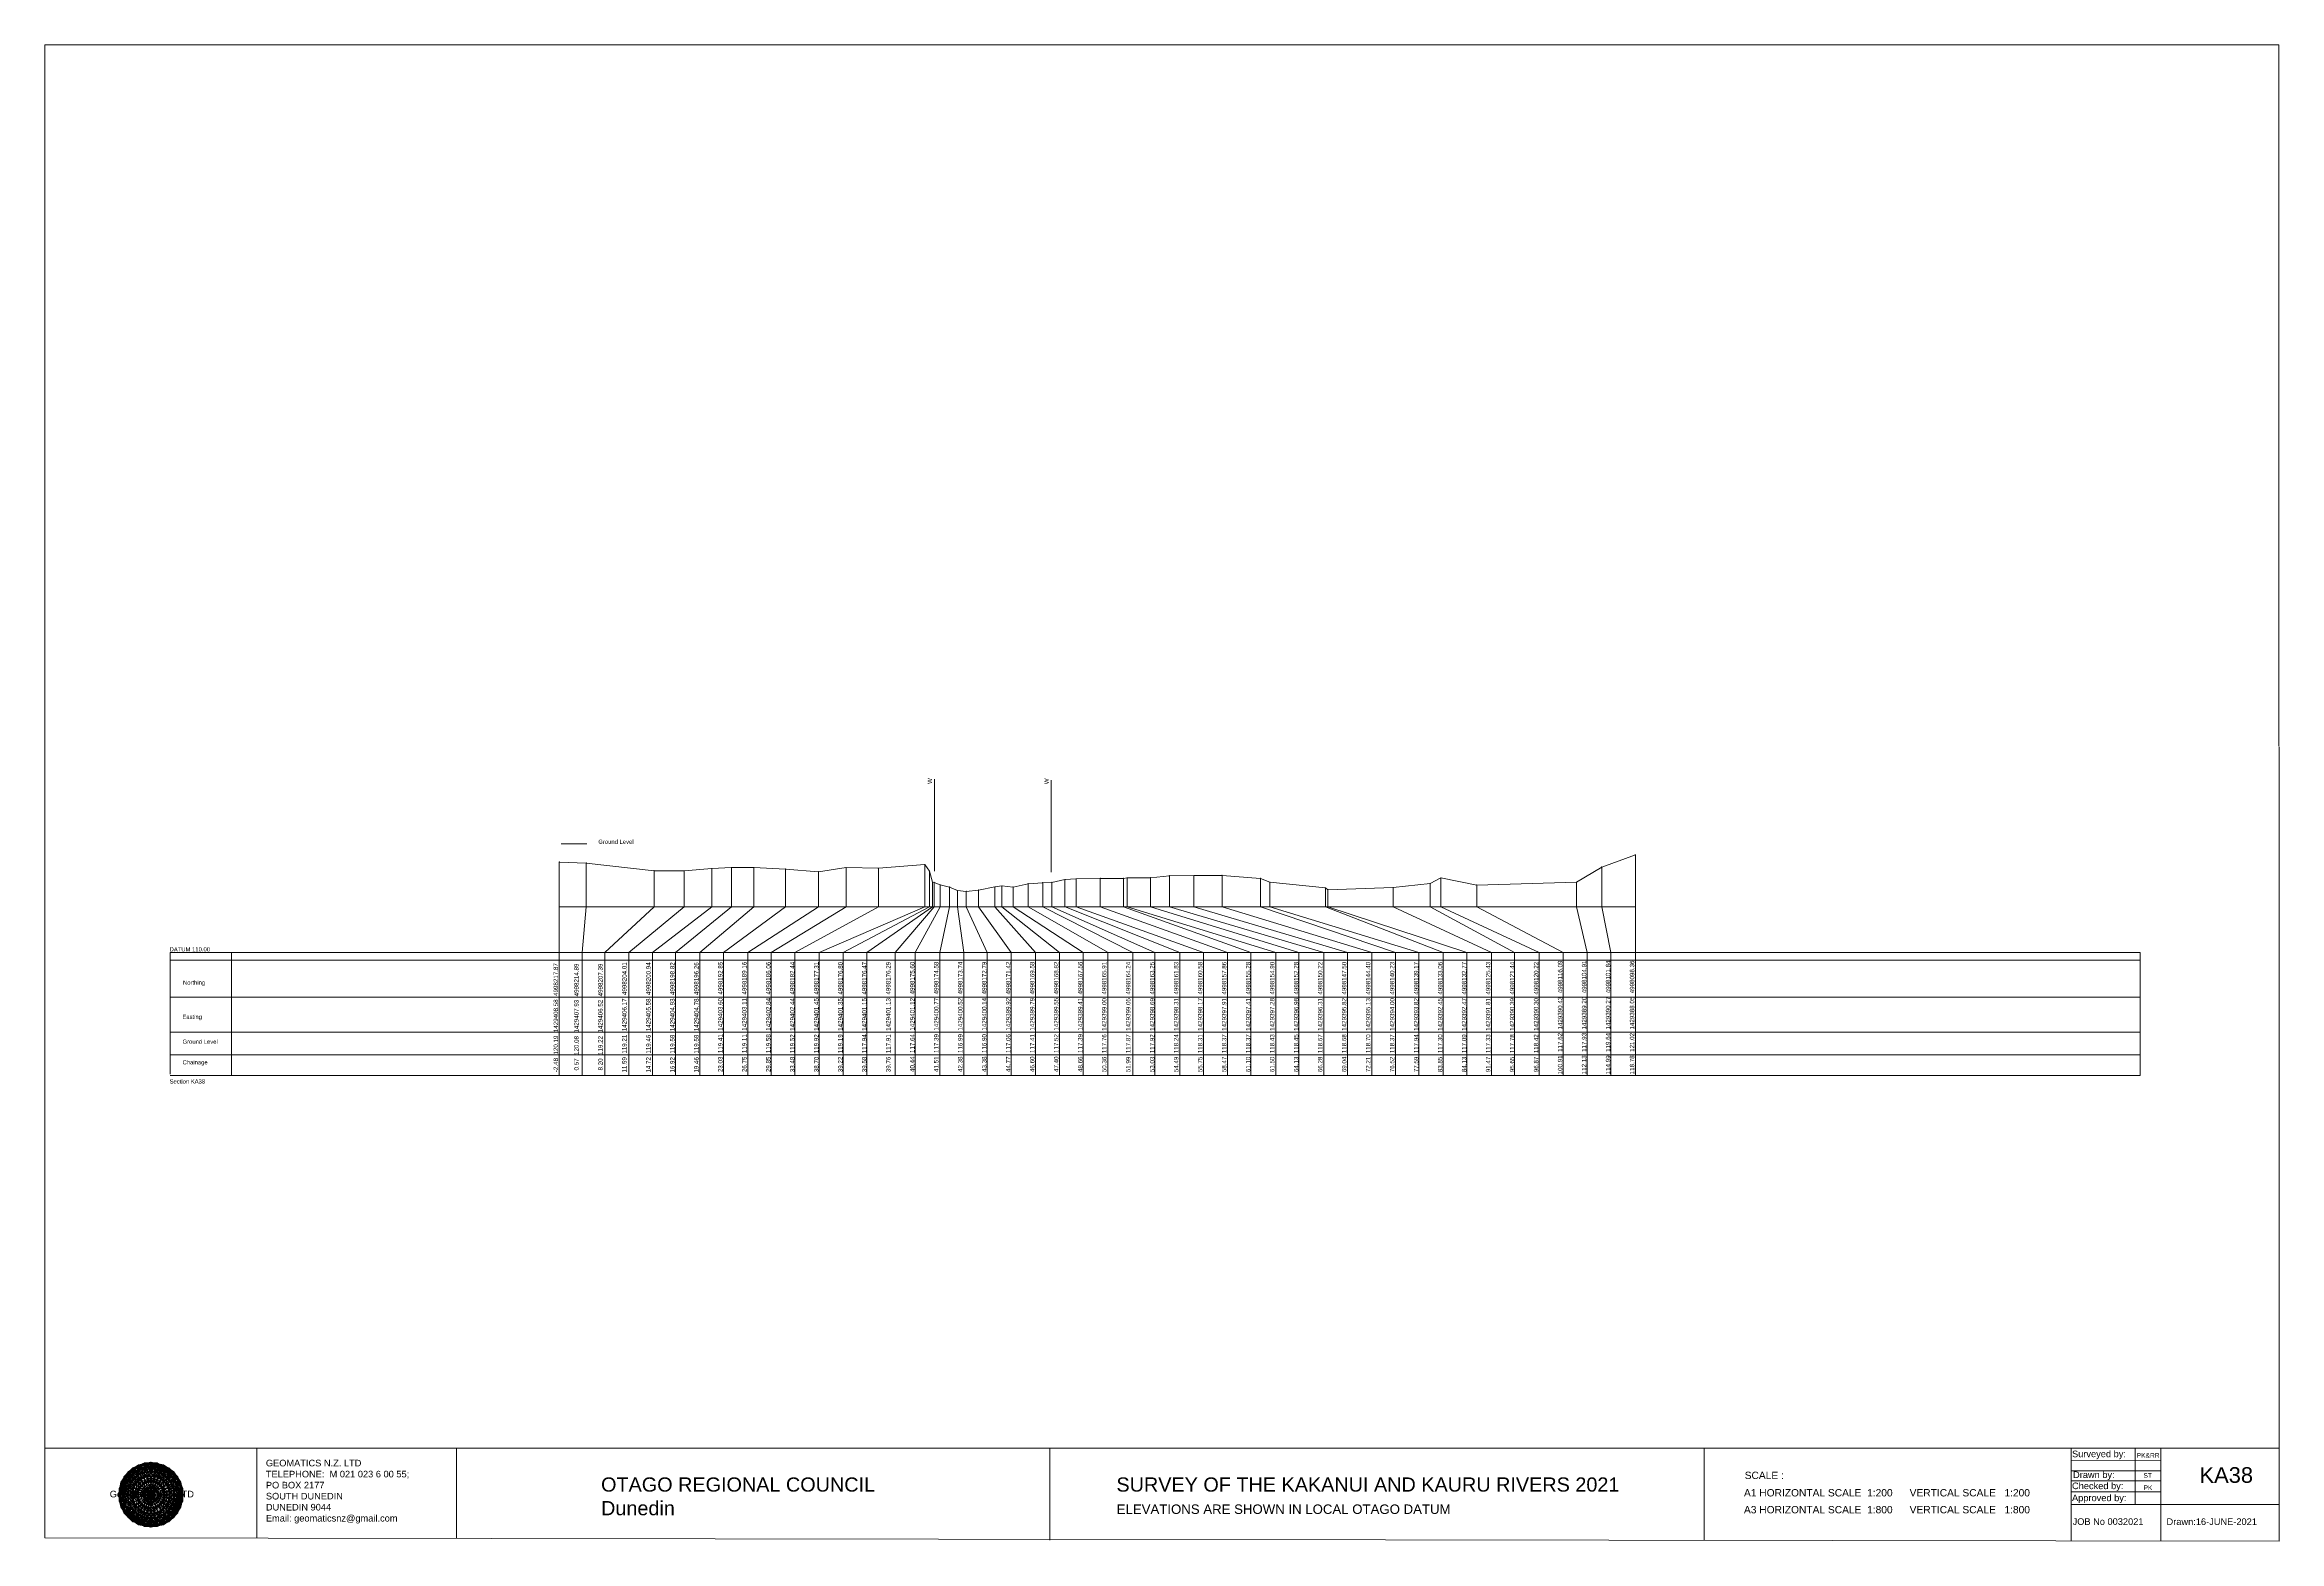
# Model space of a CAD drawing. Header units: millimetres. Extents: x -4102225 to 11595281, y -18031110 to 2258209.
# Drawn here: x 5439548 to 5691326, y 43695 to 212269 of the extents above; entities that cross this region are included whole.
import ezdxf

# ---------------------------------------------------------------- set-up
doc = ezdxf.new("R2010")
doc.units = ezdxf.units.MM
doc.header["$PDMODE"] = 35
doc.header["$PDSIZE"] = 20
doc.layers.get('0').update_dxf_attribs({"lineweight": 0})
doc.layers.add('geo', color=7, linetype='Continuous', lineweight=0)
doc.styles.get("Standard").update_dxf_attribs({"font": 'arial.ttf'})

# ---------------------------------------------------------------- blocks, each defined once
blk = doc.blocks.new('Geomatics_Circle_SPT')
at = {"layer": 'geo', "color": 2, "linetype": 'Continuous', "lineweight": 0}
for p, q in [((0, 25.2), (-25.2, 0)), ((-24.7, 4.9), (-4.9, 24.7)), ((-24.7, -4.9), (4.9, 24.7)), ((-9.7, 23.3), (-23.3, 9.6)), ((9.7, 23.3), (-23.3, -9.7)), ((-21, 14), (-14, 21)), ((-21, -14), (14, 21)), ((0, 0), (-17.8, 17.8)), ((-14, 21), (21, -14)), ((23.3, -9.7), (-9.7, 23.3)), ((-4.9, 24.7), (24.7, -4.9)), ((25.2, 0), (0, 25.2)), ((0, 0), (17.8, 17.8)), ((4.9, 24.7), (24.7, 4.9)), ((23.3, 9.7), (9.7, 23.3)), ((14, 21), (21, 14)), ((17.8, 18.1), (17.8, 18.1)), ((4.9, -24.7), (-24.7, 4.9)), ((-24.7, 0), (0, -24.7)), ((-23.3, 9.7), (9.7, -23.3)), ((14, -21), (-21, 14)), ((0, 0), (-17.8, -17.8)), ((21, 14), (-14, -21)), ((-9.7, -23.3), (23.3, 9.7)), ((24.7, 4.9), (-4.9, -24.7)), ((0, 0), (17.8, -17.8)), ((0, -24.8), (25.2, 0)), ((-4.9, -24.7), (-24.7, -4.9)), ((-23.3, -9.7), (-9.7, -23.3)), ((-14, -21), (-21, -14)), ((24.7, -4.9), (4.9, -24.7)), ((9.7, -23.3), (23.3, -9.7)), ((21, -14), (14, -21)), ((-17.8, -17.8), (-17.8, -17.8)), ((4.9, -24.7), (4.9, -24.7)), ((18.1, -17.8), (18.1, -17.8))]:
    blk.add_line(p, q, dxfattribs=at)
at = {"layer": 'geo', "color": 1, "linetype": 'Continuous', "lineweight": 0}
for p, q in [((-25.2, 0), (9.7, 23.3)), ((-25.2, 0), (-9.6, 23.3)), ((-4.9, 24.8), (-24.7, -4.9)), ((4.9, 24.7), (-24.7, 4.9)), ((14, 21), (-24.7, -4.9)), ((-14, 21), (-24.7, 4.9)), ((-23.3, 9.7), (0, 25.2)), ((-23.3, -9.6), (0, 25.2)), ((-23.3, -9.6), (17.8, 17.8)), ((-23.3, 9.7), (-17.8, 17.9)), ((-23.3, -9.6), (-17.8, 17.9)), ((-23.3, 9.7), (17.8, 17.8)), ((4.9, 24.8), (-21, -14)), ((-4.9, 24.7), (-21, 14)), ((14, 21), (-21, 14)), ((-14, 21), (-21, -14)), ((-17.9, 17.6), (-17.9, 17.6)), ((-17.8, 17.8), (9.7, 23.3)), ((-17.8, 17.8), (-9.6, 23.3)), ((-17.8, -17.8), (9.7, 23.3)), ((-17.8, -17.8), (-9.7, 23.3)), ((-9.7, -23.3), (-17.8, 17.8)), ((-17.8, 17.8), (9.7, -23.3)), ((-17.8, 17.8), (23.3, -9.6)), ((-17.8, 17.8), (23.3, 9.7)), ((4.9, 24.7), (-14, 21)), ((-4.9, 24.7), (-14, -20.9)), ((0, 0), (-14, 21)), ((-14, 21), (-4.9, -24.7)), ((-14, 21), (-14, 21)), ((24.7, -4.9), (-14, 21)), ((21, 14), (-14, 21)), ((-9.8, 23.1), (-9.8, 23.1)), ((-9.7, 23.3), (0, 25.2)), ((-9.7, 23.3), (0, -25.2)), ((-9.7, -23.3), (0, 25.2)), ((-9.6, 23.3), (17.8, -17.8)), ((-9.6, 23.3), (25.2, 0)), ((-9.6, 23.3), (17.8, 17.8)), ((-9.6, -23.3), (17.8, 17.9)), ((0, 0), (-4.9, 24.7)), ((-4.9, 24.7), (-4.9, 24.7)), ((21, -14), (-4.9, 24.7)), ((24.8, 4.9), (-4.9, 24.7)), ((14, 21), (-4.9, 24.7)), ((-0.2, 25.1), (-0.2, 25.1)), ((0, 25.2), (9.7, -23.3)), ((0, 25.2), (23.3, -9.7)), ((0, 25.2), (23.3, 9.7)), ((0, 25.2), (9.7, 23.3)), ((0, 0), (4.9, 24.7)), ((0, -25.2), (9.7, 23.3)), ((0, 0), (14, 21)), ((21, 14), (4.9, 24.8)), ((14, -21), (4.9, 24.7)), ((24.7, -4.9), (4.9, 24.7)), ((4.9, 24.7), (4.9, 24.7)), ((4.9, -24.7), (14, 21)), ((9.4, 23.3), (9.4, 23.3)), ((9.7, 23.3), (17.8, -17.8)), ((9.7, 23.3), (25.2, 0)), ((9.7, 23.3), (17.8, 17.9)), ((17.8, 17.8), (9.7, -23.3)), ((21, -14), (14, 21)), ((24.7, 4.9), (14, 21)), ((14, 21), (14, 21)), ((17.6, 17.9), (17.6, 17.9)), ((17.8, 17.8), (23.3, -9.7)), ((17.8, 17.8), (23.3, 9.7)), ((-25.2, 0), (23.3, 9.7)), ((-25.2, 0), (-23.3, 9.7)), ((-23.3, -9.7), (-25.2, 0)), ((-9.6, -23.3), (-25.2, 0)), ((9.7, -23.3), (-25.2, 0)), ((21, 14), (-24.7, 4.9)), ((-21, 14), (-24.7, -4.9)), ((0, 0), (-24.7, 4.9)), ((-24.7, 4.9), (-21, -14)), ((-24.7, 4.9), (-4.9, -24.7)), ((-24.7, 4.9), (14, -21)), ((-24.7, 4.9), (-24.7, 4.9)), ((0, 0), (-24.7, -4.9)), ((-17.8, -17.8), (-23.3, 9.7)), ((0, -25.2), (-23.3, 9.7)), ((-23.3, 9.7), (17.8, -17.8)), ((-23.3, 9.7), (25.2, 0)), ((-23.3, 9.4), (-23.3, 9.4)), ((-23.3, -9.7), (25.2, 0)), ((0, 0), (-21, 14)), ((-21, 14), (-14, -21)), ((-21, 14), (4.9, -24.7)), ((-21, 14), (-21, 14)), ((24.7, 4.9), (-21, 14)), ((0, 0), (-21, -14)), ((-17.8, -17.8), (23.3, 9.7)), ((-14, -21), (24.7, 4.9)), ((0, 0), (-14, -21)), ((25.2, 0), (-9.6, -23.3)), ((-4.9, -24.7), (21, 14)), ((0, 0), (-4.9, -24.7)), ((0, 0), (21, 14)), ((23.3, 9.7), (0, -25.2)), ((0, 0), (24.8, 4.9)), ((0, 0), (4.9, -24.7)), ((0, 0), (14, -21)), ((0, 0), (21, -14)), ((0, 0), (24.8, -4.9)), ((4.9, -24.7), (24.7, 4.9)), ((25.2, 0), (9.7, -23.3)), ((14, -21), (21, 14)), ((23.3, 9.7), (17.8, -17.8)), ((24.7, -4.9), (21, 14)), ((21, 14), (21, 14)), ((21, -14), (24.7, 4.9)), ((23.1, 9.8), (23.1, 9.8)), ((23.3, 9.7), (25.2, 0)), ((25.2, 0), (23.3, -9.6)), ((24.7, 4.9), (24.7, 4.9)), ((25.1, 0.2), (25.1, 0.2)), ((-25.2, 0), (23.3, -9.7)), ((-25.1, -0.2), (-25.1, -0.2)), ((-24.7, -4.9), (-24.7, -4.9)), ((-24.7, -4.9), (-14, -21)), ((-24.7, -4.9), (4.9, -24.7)), ((-24.7, -4.9), (21, -14)), ((-17.8, -17.8), (-23.3, -9.7)), ((0, -25.2), (-23.3, -9.6)), ((17.8, -17.8), (-23.3, -9.6)), ((-23.1, -9.8), (-23.1, -9.8)), ((-21, -14), (24.7, -4.9)), ((-21, -14), (-21, -14)), ((-21, -14), (-4.9, -24.7)), ((-21, -14), (14, -21)), ((23.3, -9.7), (-17.8, -17.8)), ((-14, -21), (21, -14)), ((-4.9, -24.7), (24.7, -4.9)), ((23.3, -9.6), (0, -25.2)), ((4.9, -24.7), (21, -14)), ((14, -21), (24.7, -4.9)), ((23.3, -9.6), (17.8, -17.8)), ((21, -14), (21, -14)), ((23.3, -9.4), (23.3, -9.4)), ((24.7, -4.9), (24.7, -4.9)), ((-9.6, -23.3), (-17.8, -17.8)), ((9.7, -23.3), (-17.8, -17.8)), ((-17.6, -17.9), (-17.6, -17.9)), ((-14, -21), (-14, -21)), ((-14, -21), (4.9, -24.7)), ((17.8, -17.8), (-9.7, -23.3)), ((0, -25.2), (-9.7, -23.3)), ((-9.4, -23.3), (-9.4, -23.3)), ((-4.9, -24.7), (14, -21)), ((-4.9, -24.7), (-4.9, -24.7)), ((9.7, -23.3), (0, -25.2)), ((0.2, -25.1), (0.2, -25.1)), ((4.9, -24.7), (4.9, -24.7)), ((17.8, -17.8), (9.7, -23.3)), ((9.8, -23.1), (9.8, -23.1)), ((14, -21), (14, -21)), ((17.9, -17.6), (17.9, -17.6))]:
    blk.add_line(p, q, dxfattribs=at)
at = {"layer": 'geo', "color": 114, "linetype": 'Continuous', "lineweight": 0}
for p, q in [((17.9, 17.8), (-25.2, 0)), ((-24.7, 4.9), (14, 21)), ((9.7, 23.3), (-23.3, 9.7)), ((-20.9, 14), (4.9, 24.7)), ((0, 25.2), (-17.8, 17.8)), ((-17.8, 17.8), (0, -25.2)), ((-14, 21), (-4.9, 24.7)), ((4.9, -24.7), (-14, 21)), ((0, 0), (-9.7, 23.3)), ((-4.9, 24.7), (14, -21)), ((17.8, -17.8), (0, 25.2)), ((0, 0), (9.7, 23.3)), ((4.9, 24.7), (21, -14)), ((23.3, -9.7), (9.7, 23.3)), ((14, 21), (24.7, -4.9)), ((25.2, 0), (17.8, 17.8)), ((-24.7, -4.9), (21, 14)), ((-14, -21), (-24.7, 4.9)), ((0, 0), (-23.3, 9.7)), ((-23.3, 9.7), (-9.7, -23.3)), ((0, 0), (-23.3, -9.7)), ((-4.9, -24.7), (-21, 14)), ((24.8, 4.9), (-20.9, -14)), ((0, 0), (-9.7, -23.3)), ((0, 0), (23.3, 9.7)), ((0, 0), (9.7, -23.3)), ((0, 0), (23.3, -9.7)), ((21, 14), (24.7, 4.9)), ((-25.2, 0), (-17.8, -17.8)), ((-21, -14), (-24.7, -4.9)), ((-17.8, -17.8), (25.2, 0)), ((24.8, -4.9), (-14, -21)), ((-9.6, -23.3), (23.3, -9.7)), ((21, -14), (-4.9, -24.8)), ((0, -25.2), (17.9, -17.8)), ((14, -21), (4.9, -24.8))]:
    blk.add_line(p, q, dxfattribs=at)
at = {"layer": 'geo', "color": 250, "linetype": 'Continuous', "lineweight": 0}
for p, q in [((-17.8, 17.8), (17.8, 17.8)), ((-17.8, -17.8), (-17.8, 17.8)), ((-14, 21), (-14, 21)), ((14, 21), (-14, 21)), ((-14, 20.9), (-14, -21)), ((-9.7, 23.3), (9.7, 23.3)), ((-9.7, -23.3), (-9.7, 23.3)), ((-4.9, 24.7), (4.9, 24.7)), ((-4.9, 24.7), (-4.9, -24.7)), ((0, 0), (0, 25.2)), ((4.9, 24.7), (4.9, -24.7)), ((9.7, -23.3), (9.7, 23.3)), ((14, 21), (14, -21)), ((17.8, -17.8), (17.8, 17.8)), ((0, 0), (-25.2, 0)), ((24.7, 4.9), (-24.7, 4.9)), ((-24.7, 4.9), (-24.7, -4.9)), ((-23.3, 9.7), (23.3, 9.7)), ((-23.3, 9.7), (-23.3, 9.7)), ((-23.3, -9.7), (-23.3, 9.7)), ((21, 14), (-21, 14)), ((-21, 14), (-21, -14)), ((0, 0), (0, -25.2)), ((0, 0), (25.2, 0)), ((21, 14), (21, 14)), ((21, -14), (21, 14)), ((23.3, 9.7), (23.3, -9.7)), ((24.7, 4.9), (24.7, 4.9)), ((24.7, -4.9), (24.7, 4.9)), ((-24.7, -4.9), (24.7, -4.9)), ((23.3, -9.7), (-23.3, -9.7)), ((-21, -14), (21, -14)), ((17.8, -17.8), (-17.8, -17.8)), ((-14, -21), (14, -21)), ((9.7, -23.3), (-9.7, -23.3)), ((-4.9, -24.7), (4.9, -24.7))]:
    blk.add_line(p, q, dxfattribs=at)
blk = doc.blocks.new('GeomaticsNZ TITLE BLOCK')
at = {"color": 7, "linetype": 'Continuous', "lineweight": 0}
for p, q in [((0, 94.9), (0, 1579.2)), ((0, 1579.2), (2363.4, 1579.2)), ((2363.4, 1579.2), (2364, 94.9)), ((2364, 94.9), (0, 94.9)), ((0, 94.9), (0, 0)), ((15.9, 94.9), (2364, 94.9)), ((224.3, 95.2), (224.3, -0.3)), ((2364, 94.9), (382.6, 94.9)), ((435.8, 95.2), (435.8, -0.7)), ((1063.4, 94.9), (1063.4, -2.4)), ((1755.4, 94.9), (1755.4, -2.6)), ((2143.9, 94.9), (2143.7, -3)), ((2211.5, 94.9), (2211.5, 36.1)), ((2238.6, 94.8), (2238.6, -3.2)), ((2364, -3.5), (2364, 94.9)), ((2143.9, 81.9), (2238.6, 81.7)), ((2143.9, 71), (2238.6, 71)), ((2143.6, 60.4), (2238.6, 60.4)), ((2143.8, 48.6), (2238.6, 48.6)), ((2143.8, 35.4), (2364, 35.3)), ((0, 0), (2364, -3.5))]:
    blk.add_line(p, q, dxfattribs=at)
at = {"color": 7, "linetype": 'Continuous', "lineweight": 0, "xscale": 1.36, "yscale": 1.36, "zscale": 1.36}
blk.add_blockref('Geomatics_Circle_SPT', (112.4, 45.7), dxfattribs=at)
at = {"color": 7, "linetype": 'Continuous', "lineweight": 0}
for s, p in [('PK&RR', (2213.2, 84.8)), ('ST', (2220.3, 63.6)), ('PK', (2220.4, 50.6))]:
    blk.add_text(s, height=5, dxfattribs=at).set_placement(p)
at = {"color": 7, "linetype": 'Continuous', "lineweight": 0, "attachment_point": 1}
for s, width, heights, insert, char_height in [('{\\C256;GEOMATICS N.Z. LTD                   \\PTELEPHONE:  M 021 023 6 00 55;\\PPO BOX 2177\\PSOUTH DUNEDIN\\PDUNEDIN 9044\\PEmail: geomaticsnz@gmail.com}', 3535.727, [94.7], (234, 82.7), 7), ('{\\C256;Surveyed by:}', 3535.727, [0], (2144.7, 92.4), 7), ('{\\C256;Geomatics N.Z. LTD                   }', 125.079, [15.8], (68.8, 49.9), 7), ('{\\C256;OTAGO REGIONAL COUNCIL\\PDunedin}', 3535.727, [0], (588.6, 64), 15), ('{\\C256;SURVEY OF THE KAKANUI AND KAURU RIVERS 2021}', 3535.727, [0], (1133.8, 64), 15), ('{\\C256;Checked by:}', 3535.727, [0], (2144.7, 58.6), 7), ('{\\C256;Drawn by:}', 3535.727, [0], (2145.8, 70.4), 7), ('{\\C256;ELEVATIONS ARE SHOWN IN LOCAL OTAGO DATUM}', 3535.727, [0], (1134.1, 35.4), 10), ('{\\C256;Approved by:}', 3535.727, [0], (2144.7, 45.9), 7), ('{\\C256;JOB No 0032021}', 3535.727, [0], (2145.3, 20.8), 7), ('{\\C256;Drawn:16-JUNE-2021}', 3535.727, [0], (2244.7, 20.7), 7)]:
    blk.add_mtext_dynamic_manual_height_columns(s, width=width, gutter_width=159, heights=heights, dxfattribs=dict(at, insert=insert, char_height=char_height))

msp = doc.modelspace()

# ---------------------------------------------------------------- linework, layer by layer
at = {"color": 7, "lineweight": 0}
for p, q in [((5539811, 119185), (5539811, 129544)), ((5552964, 119075), (5552964, 129434)), ((5618782, 121016), (5618782, 96176)), ((5497521, 120194), (5497521, 96176)), ((5500572, 120084), (5500572, 115149)), ((5508201, 119224), (5508201, 115149)), ((5511590, 119214), (5511590, 115149)), ((5514715, 119464), (5514715, 115149)), ((5516917, 119584), (5516917, 115149)), ((5519463, 119584), (5519463, 115149)), ((5523032, 119414), (5523032, 115149)), ((5526747, 119114), (5526747, 115149)), ((5529845, 119584), (5529845, 115149)), ((5533480, 119515), (5533480, 115149)), ((5538704, 119915), (5538704, 115149)), ((5539223, 119185), (5539223, 115149)), ((5558473, 118365), (5558473, 115149)), ((5561100, 118365), (5561100, 115149)), ((5561497, 118425), (5561497, 115149)), ((5564129, 118445), (5564129, 115149)), ((5566275, 118665), (5566275, 115149)), ((5569039, 118665), (5569039, 115149)), ((5572212, 118695), (5572212, 115149)), ((5576518, 118365), (5576518, 115149)), ((5596867, 118416), (5596867, 115149)), ((5614989, 119636), (5614989, 115149)), ((5539583, 117935), (5539583, 115149)), ((5539764, 117905), (5539764, 115149)), ((5540445, 117635), (5540445, 115149)), ((5541510, 117385), (5541510, 115149)), ((5542381, 116985), (5542381, 115149)), ((5543384, 116895), (5543384, 115149)), ((5544771, 117055), (5544771, 115149)), ((5546605, 117405), (5546605, 115149)), ((5547395, 117515), (5547395, 115149)), ((5548660, 117385), (5548660, 115149)), ((5550357, 117755), (5550357, 115149)), ((5551992, 117865), (5551992, 115149)), ((5553030, 117915), (5553030, 115149)), ((5554495, 118235), (5554495, 115149)), ((5555749, 118305), (5555749, 115149)), ((5577593, 117935), (5577593, 115149)), ((5583851, 117296), (5583851, 115149)), ((5584132, 117086), (5584132, 115149)), ((5591470, 117326), (5591470, 115149)), ((5595652, 117776), (5595652, 115149)), ((5600907, 117616), (5600907, 115149)), ((5612132, 117926), (5612132, 115149)), ((5497521, 115149), (5618782, 115149)), ((5500572, 115149), (5500110, 110000)), ((5508201, 115149), (5502651, 110000)), ((5511590, 115149), (5505374, 110000)), ((5514715, 115149), (5508032, 110000)), ((5516917, 115149), (5510624, 110000)), ((5519463, 115149), (5513380, 110000)), ((5523009, 115149), (5516038, 110000)), ((5526747, 115149), (5518757, 110000)), ((5529845, 115149), (5521409, 110000)), ((5533480, 115149), (5524062, 110000)), ((5538704, 115149), (5526816, 110000)), ((5539223, 115149), (5529515, 110000)), ((5539583, 115149), (5532174, 110000)), ((5540445, 115149), (5537609, 110000)), ((5541510, 115149), (5540406, 110000)), ((5542381, 115149), (5543104, 110000)), ((5543384, 115149), (5545744, 110000)), ((5544771, 115149), (5548443, 110000)), ((5546605, 115149), (5551200, 110000)), ((5547395, 115149), (5553879, 110000)), ((5548660, 115149), (5556539, 110000)), ((5550357, 115149), (5559364, 110000)), ((5553030, 115149), (5564629, 110000)), ((5554539, 115149), (5567429, 110000)), ((5555749, 115149), (5570111, 110000)), ((5558473, 115149), (5572832, 110000)), ((5561100, 115149), (5575435, 110000)), ((5561497, 115149), (5578274, 110000)), ((5564129, 115149), (5580858, 110000)), ((5566275, 115149), (5583657, 110000)), ((5569039, 115149), (5586339, 110000)), ((5572212, 115149), (5589080, 110000)), ((5576518, 115149), (5591756, 110000)), ((5577593, 115149), (5594384, 110000)), ((5583851, 115149), (5597110, 110000)), ((5584132, 115149), (5599773, 110000)), ((5591470, 115149), (5602553, 110000)), ((5595652, 115149), (5605146, 110000)), ((5596867, 115149), (5607944, 110000)), ((5600907, 115149), (5610627, 110000)), ((5612132, 115149), (5613345, 110000)), ((5614989, 115149), (5616008, 110000)), ((5453688, 110000), (5675663, 110000)), ((5453688, 109154), (5675663, 109154)), ((5460591, 110000), (5460591, 96176)), ((5500110, 96176), (5500110, 110000)), ((5502651, 96176), (5502651, 110000)), ((5505374, 96176), (5505374, 110000)), ((5508032, 96176), (5508032, 110000)), ((5510624, 96176), (5510624, 110000)), ((5513380, 96176), (5513380, 110000)), ((5516038, 96176), (5516038, 110000)), ((5518757, 96176), (5518757, 110000)), ((5521409, 96176), (5521409, 110000)), ((5524062, 96176), (5524062, 110000)), ((5526816, 96176), (5526816, 110000)), ((5529515, 96176), (5529515, 110000)), ((5532174, 96176), (5532174, 110000)), ((5537609, 96176), (5537609, 110000)), ((5540406, 96176), (5540406, 110000)), ((5543104, 96176), (5543104, 110000)), ((5545744, 96176), (5545744, 110000)), ((5548443, 96176), (5548443, 110000)), ((5551200, 96176), (5551200, 110000)), ((5553879, 96176), (5553879, 110000)), ((5556539, 96176), (5556539, 110000)), ((5559335, 96176), (5559335, 110000)), ((5564629, 96176), (5564629, 110000)), ((5567429, 96176), (5567429, 110000)), ((5570111, 96176), (5570111, 110000)), ((5572832, 96176), (5572832, 110000)), ((5575435, 96176), (5575435, 110000)), ((5578274, 96176), (5578274, 110000)), ((5580858, 96176), (5580858, 110000)), ((5583657, 96176), (5583657, 110000)), ((5586339, 96176), (5586339, 110000)), ((5589080, 96176), (5589080, 110000)), ((5591756, 96176), (5591756, 110000)), ((5594384, 96176), (5594384, 110000)), ((5597110, 96176), (5597110, 110000)), ((5599773, 96176), (5599773, 110000)), ((5602553, 96176), (5602553, 110000)), ((5605146, 96176), (5605146, 110000)), ((5607944, 96176), (5607944, 110000)), ((5610627, 96176), (5610627, 110000)), ((5613345, 96176), (5613345, 110000)), ((5616008, 96176), (5616008, 110000)), ((5675663, 110000), (5675663, 96176)), ((5453688, 105002), (5675663, 105002)), ((5453688, 101057), (5675663, 101057)), ((5453688, 98497), (5675663, 98497)), ((5453688, 96176), (5675663, 96176))]:
    msp.add_line(p, q, dxfattribs=at)
at = {"color": 1, "lineweight": 0}
msp.add_line((5497739, 122252), (5500646, 122252), dxfattribs=at)
at = {"color": 7, "lineweight": 0, "transparency": 33554687}
msp.add_line((5453688, 110000), (5453688, 96303), dxfattribs=at)
at = {"color": 1, "lineweight": 0}
msp.add_lwpolyline([(5497521, 120194), (5500572, 120084), (5508201, 119224), (5511590, 119214), (5514715, 119464), (5516917, 119584), (5519463, 119584), (5523032, 119414), (5526747, 119114), (5529845, 119584), (5533480, 119515), (5538704, 119915), (5539223, 119185), (5539583, 117935), (5539764, 117905), (5540445, 117635), (5541510, 117385), (5542381, 116985), (5543384, 116895), (5544771, 117055), (5546605, 117405), (5547395, 117515), (5548660, 117385), (5550357, 117755), (5551992, 117865), (5553030, 117915), (5554495, 118235), (5555749, 118305), (5558473, 118365), (5561100, 118365), (5561497, 118425), (5564129, 118445), (5564129, 118445), (5566275, 118665), (5569039, 118675), (5572212, 118695), (5576518, 118365), (5577593, 117935), (5583851, 117296), (5584132, 117086), (5591470, 117326), (5591470, 117326), (5595652, 117776), (5596867, 118416), (5600907, 117616), (5612132, 117926), (5614989, 119636), (5618782, 121016)], dxfattribs=at)
at = {"color": 7, "lineweight": 0}
for points in [[(5539764, 117905), (5539764, 115149), (5535370, 110000), (5535370, 96176)], [(5551992, 117865), (5551992, 115149), (5562159, 110000), (5562159, 96176)]]:
    msp.add_lwpolyline(points, dxfattribs=at)
for p in [(5618782, 121016), (5497521, 120194), (5500572, 120084), (5508201, 119224), (5511590, 119214), (5514715, 119464), (5516917, 119584), (5519463, 119584), (5523032, 119414), (5526747, 119114), (5529845, 119584), (5533480, 119515), (5538704, 119915), (5539223, 119185), (5558473, 118365), (5561100, 118365), (5561497, 118425), (5564129, 118445), (5566275, 118665), (5569039, 118675), (5572212, 118695), (5576518, 118365), (5596867, 118416), (5614989, 119636), (5539583, 117935), (5539764, 117905), (5540445, 117635), (5541510, 117385), (5542381, 116985), (5543384, 116895), (5544771, 117055), (5546605, 117405), (5547395, 117515), (5548660, 117385), (5550357, 117755), (5551992, 117865), (5553030, 117915), (5554495, 118235), (5555749, 118305), (5577593, 117935), (5583851, 117296), (5584132, 117086), (5591470, 117326), (5595652, 117776), (5600907, 117616), (5612132, 117926), (5453688, 110000), (5453688, 110000)]:
    msp.add_point(p, dxfattribs=at)

# ---------------------------------------------------------------- block references
at = {"color": 7, "lineweight": 0, "xscale": 106.5053773992074, "yscale": 106.5053773992074, "zscale": 106.5053773992074}
msp.add_blockref('GeomaticsNZ TITLE BLOCK', (5439548, 44072), dxfattribs=at)

# ---------------------------------------------------------------- texts
at = {"color": 7, "lineweight": 0}
for s, height, p in [('Ground Level', 473.07, (5501932, 122252)), ('SCALE :  ', 823.6, (5631090, 50710)), ('KA38', 1764.8, (5682336, 50279)), ('A1 HORIZONTAL SCALE  1:200      VERTICAL SCALE   1:200 ', 823.57, (5631008, 48749)), ('A3 HORIZONTAL SCALE  1:800      VERTICAL SCALE   1:800', 823.57, (5631008, 46846))]:
    msp.add_text(s, height=height, dxfattribs=at).set_placement(p)
at = {"color": 7, "lineweight": 0, "transparency": 33554687}
for s, height, p in [('DATUM 110.00', 473.07, (5453621, 110136)), ('Northing', 473.1, (5455132, 106387)), ('Easting', 473.1, (5455063, 102528)), ('Ground Level', 473.07, (5455080, 99739)), ('Section KA38', 473.07, (5453621, 95258)), ('Chainage', 473.1, (5455083, 97414))]:
    msp.add_text(s, height=height, dxfattribs=at).set_placement(p)
at = {"color": 7, "lineweight": 0}
for s, p in [('  -2.48  120.19  1429408.58  4998217.87', (5497384, 96154)), ('   0.57  120.08  1429407.93  4998214.89', (5499706, 96147)), ('   8.20  119.22  1429406.52  4998207.39', (5502409, 96147)), ('  11.59  119.21  1429406.17  4998204.01', (5505112, 96100)), ('  14.72  119.46  1429405.58  4998200.94', (5507815, 96100)), ('  16.92  119.58  1429404.93  4998198.82', (5510518, 96100)), ('  19.46  119.58  1429404.78  4998196.26', (5513222, 96100)), ('  23.03  119.41  1429403.60  4998192.85', (5515925, 96155)), ('  26.75  119.11  1429403.11  4998189.16', (5518628, 96155)), ('  29.85  119.58  1429402.84  4998186.06', (5521331, 96155)), ('  33.48  119.52  1429402.44  4998182.44', (5524034, 96146)), ('  38.70  119.92  1429401.45  4998177.31', (5526737, 96146)), ('  39.22  119.19  1429401.35  4998176.80', (5529441, 96146)), ('  39.58  117.94  1429401.15  4998176.47', (5532144, 96146)), ('  39.76  117.91  1429401.13  4998176.29', (5534847, 96146)), ('  40.44  117.64  1429401.12  4998175.60', (5537551, 96167)), ('  41.51  117.39  1429400.77  4998174.58', (5540254, 96167)), ('  42.38  116.99  1429400.52  4998173.74', (5542957, 96167)), ('  43.38  116.90  1429400.14  4998172.79', (5545660, 96167)), ('  44.77  117.06  1429399.92  4998171.42', (5548363, 96167)), ('  46.60  117.41  1429399.79  4998169.58', (5551067, 96167)), ('  47.40  117.52  1429399.55  4998168.82', (5553770, 96167)), ('  48.66  117.39  1429399.41  4998167.56', (5556473, 96167)), ('  50.36  117.76  1429399.00  4998165.91', (5559177, 96147)), ('  51.99  117.87  1429399.05  4998164.24', (5561880, 96147)), ('  53.03  117.92  1429398.69  4998163.25', (5564583, 96147)), ('  54.49  118.24  1429398.31  4998161.83', (5567287, 96147)), ('  55.75  118.31  1429398.17  4998160.58', (5569990, 96147)), ('  58.47  118.37  1429397.91  4998157.86', (5572693, 96147)), ('  61.10  118.37  1429397.41  4998155.28', (5575396, 96149)), ('  61.50  118.43  1429397.28  4998154.90', (5578100, 96149)), ('  64.13  118.45  1429396.98  4998152.28', (5580803, 96149)), ('  66.28  118.67  1429396.31  4998150.22', (5583506, 96149)), ('  69.04  118.68  1429395.82  4998147.50', (5586210, 96149)), ('  72.21  118.70  1429395.13  4998144.40', (5588913, 96143)), ('  76.52  118.37  1429394.00  4998140.23', (5591616, 96143)), ('  77.59  117.94  1429393.82  4998139.17', (5594320, 96143)), ('  83.85  117.30  1429392.45  4998133.06', (5597023, 96147)), ('  84.13  117.09  1429392.47  4998132.77', (5599726, 96147)), ('  91.47  117.33  1429391.81  4998125.43', (5602430, 96147)), ('  95.65  117.78  1429390.39  4998121.44', (5605133, 96147)), ('  96.87  118.42  1429390.30  4998120.22', (5607836, 96147)), (' 100.91  117.62  1429390.43  4998116.09', (5610539, 96100)), (' 112.13  117.93  1429389.20  4998104.91', (5613243, 96100)), (' 114.99  119.64  1429390.27  4998101.84', (5615946, 96100)), (' 118.78  121.02  1429388.05  4998098.36', (5618649, 96100))]:
    msp.add_text(s, height=500, rotation=90, dxfattribs=at).set_placement(p)
at = {"color": 7, "lineweight": 0, "char_height": 500, "attachment_point": 1, "rotation": 90}
for insert in [(5539023, 129002), (5552177, 128974)]:
    msp.add_mtext_dynamic_manual_height_columns('W', width=4277.93, gutter_width=12.5, heights=[0], dxfattribs=dict(at, insert=insert))

doc.saveas('drawing.dxf')
